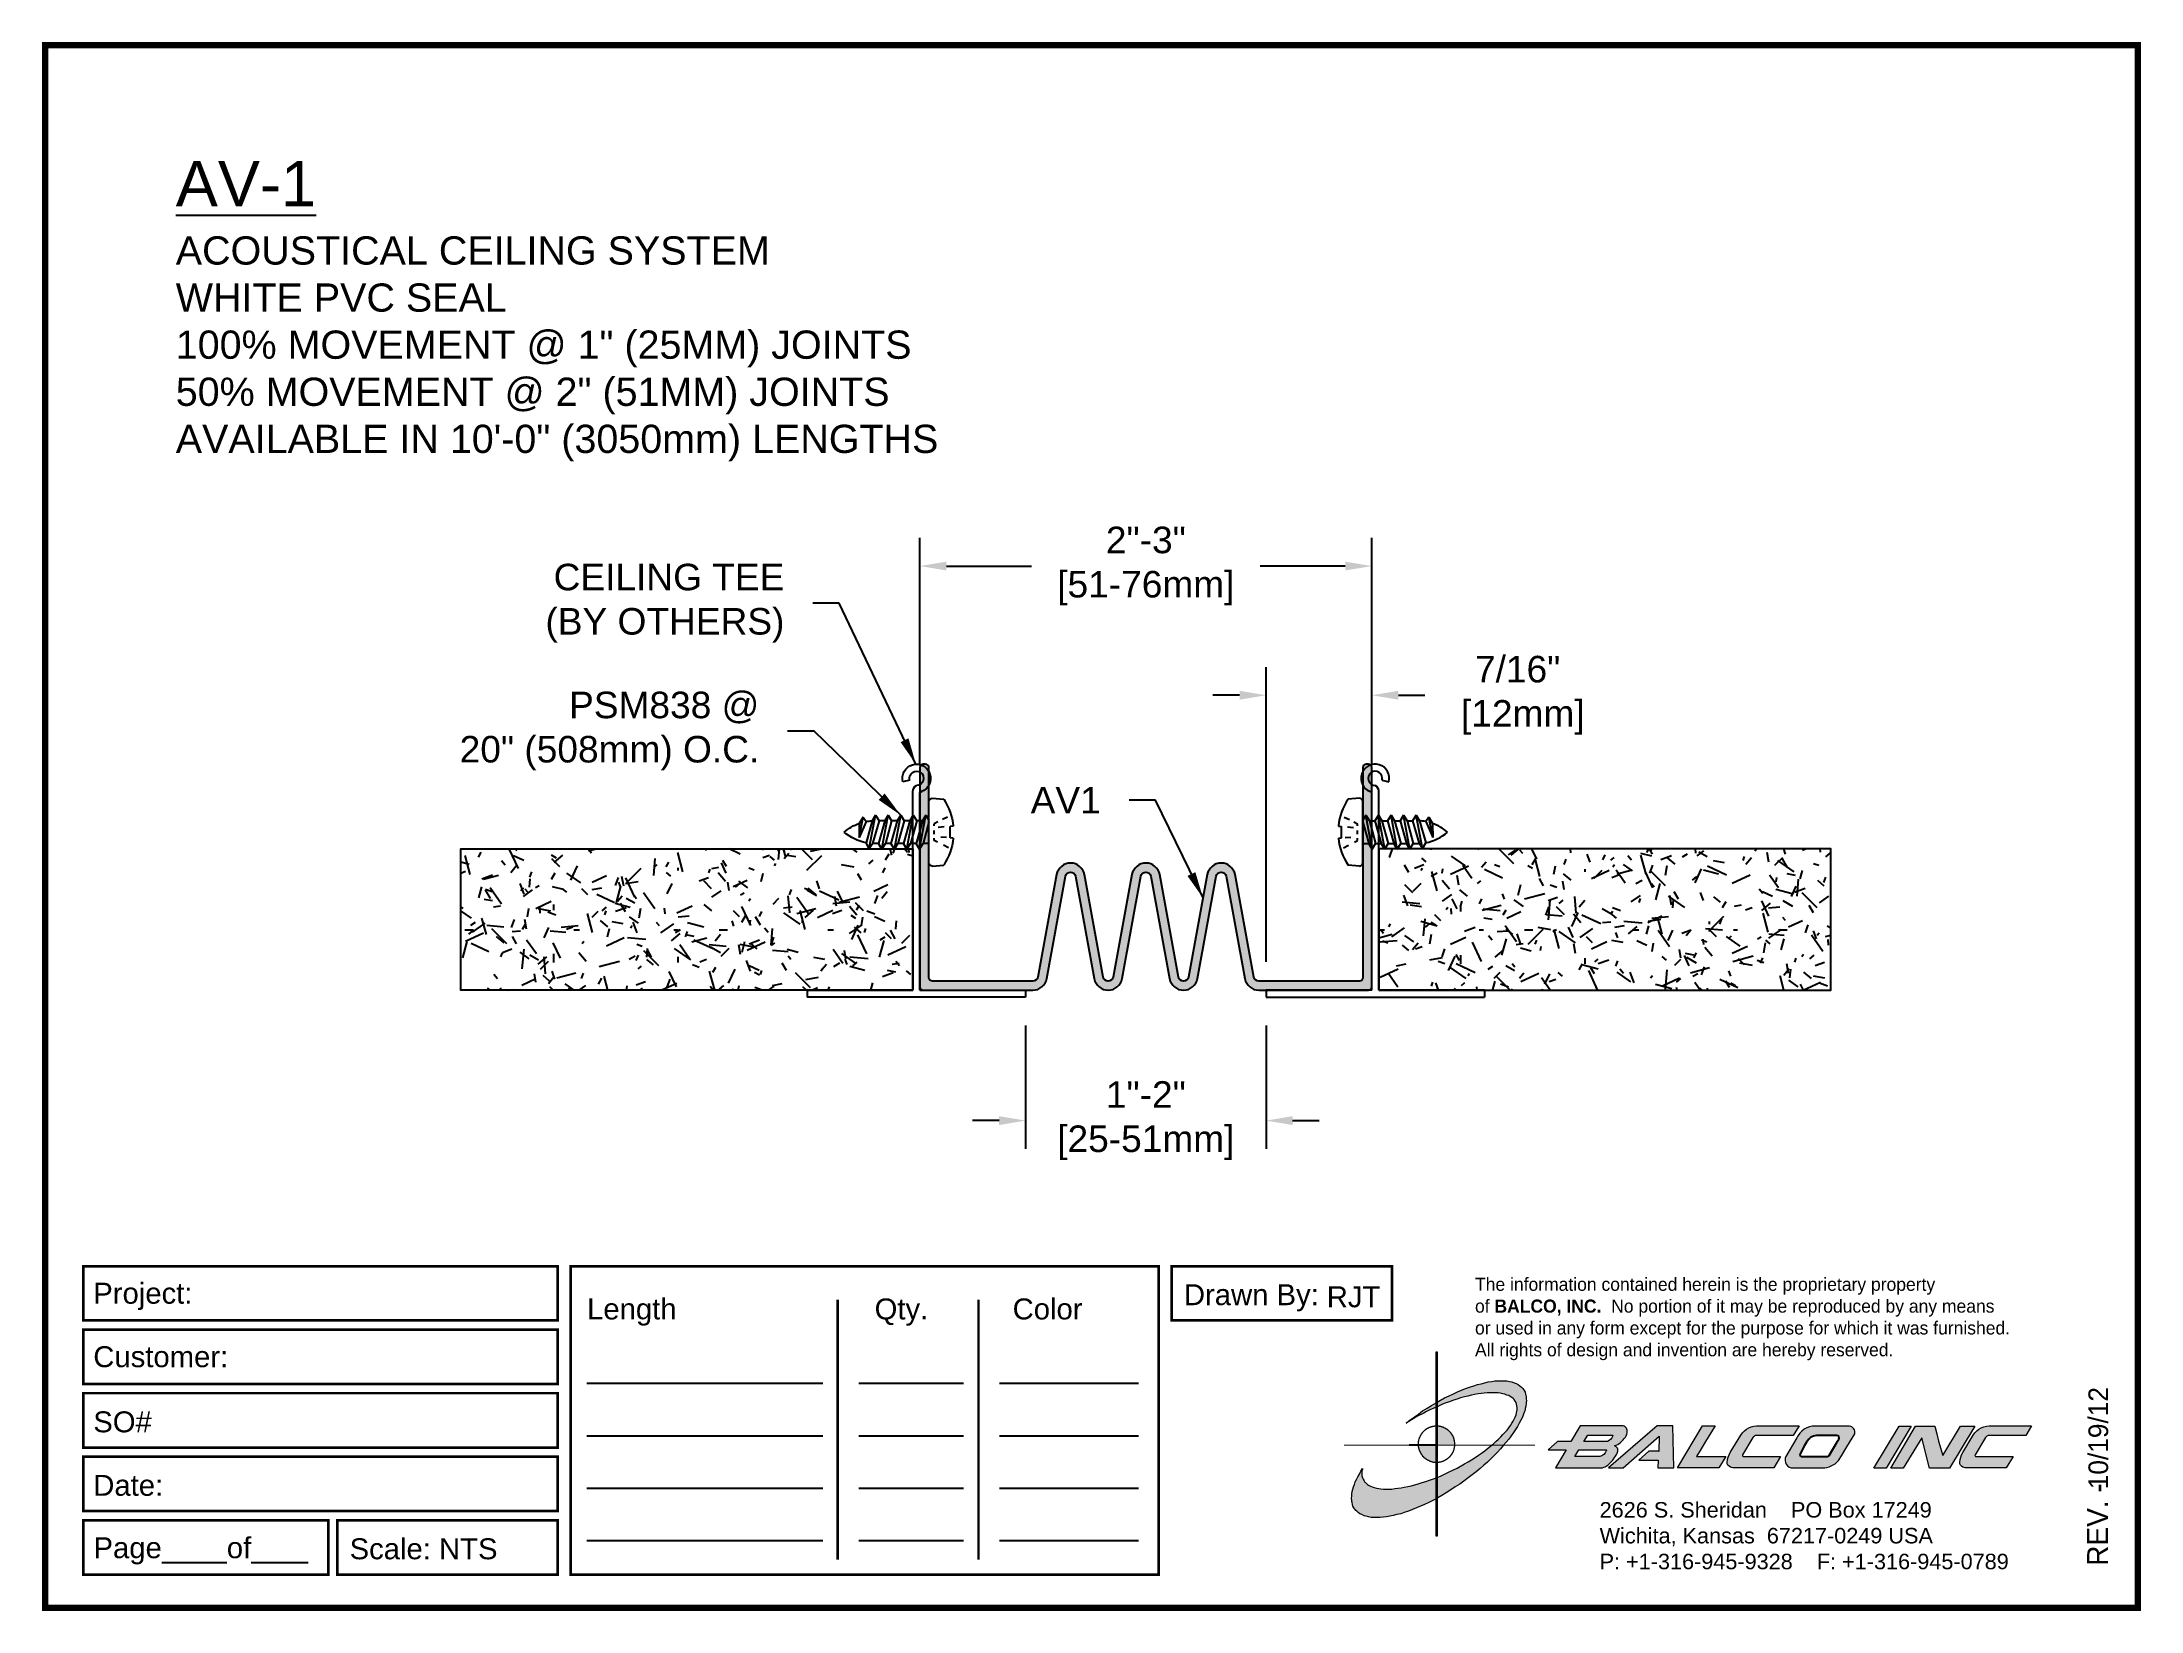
# Paper-space layout 'Layout1' of a CAD drawing. Header units: inches. Extents: x 0 to 10, y 0 to 7.5.
# The model-space entities are those that its viewports show. They can reach past a viewport. Long polylines and large blocks are cut down to what shows.
import ezdxf

# ---------------------------------------------------------------- set-up
doc = ezdxf.new("R2010")
doc.units = ezdxf.units.IN
doc.header["$MEASUREMENT"] = 0
for name, color, linetype in [('Anchors', 4, 'Continuous'), ('Border', 7, 'Continuous'), ('Conditions', 1, 'Continuous'), ('Dimensions', 3, 'Continuous'), ('Fillers', 2, 'Continuous'), ('Metals', 7, 'Continuous'), ('Text', 2, 'Continuous')]:
    doc.layers.add(name, color=color, linetype=linetype)
doc.styles.add('ARIAL', font='arial.ttf')
doc.styles.add('Copyright', font='ERASDEMI.TTF')
doc.dimstyles.new('ARIAL', dxfattribs={"dimtxt": 0.1175, "dimasz": 0.1175, "dimexe": 0.125, "dimexo": 0.125, "dimgap": 0.125, "dimtad": 0, "dimtih": 1, "dimtoh": 1, "dimdec": 4, "dimzin": 0, "dimdsep": 46, "dimlunit": 4, "dimtxsty": 'ARIAL', "dimcen": 0.09, "dimadec": 0, "dimazin": 0, "dimtfac": 1, "dimtdec": 4, "dimtofl": 0, "dimtmove": 0, "dimatfit": 3, "dimfxl": 0, "dimfrac": 2, "dimtolj": 1, "dimtzin": 0, "dimarcsym": 0})

psp = doc.layouts.get("Layout1")

# ---------------------------------------------------------------- texts
at = {"insert": (6.828, 1.576), "char_height": 0.0625, "width": 50.295, "attachment_point": 1, "style": 'Copyright'}
psp.add_mtext('The information contained herein is the proprietary property\\Pof {\\fEras Bold ITC|b0|i0|c0|p34;BALCO, INC.}  No portion of it may be reproduced by any means\\Por used in any form except for the purpose for which it was furnished.\\PAll rights of design and invention are hereby reserved.', dxfattribs=at)
at = {"layer": 'Border', "insert": (7.423, 0.505), "char_height": 0.074, "width": 2.3438, "attachment_point": 1, "style": 'ARIAL'}
psp.add_mtext('2626 S. Sheridan    PO Box 17249\\PWichita, Kansas  67217-0249 USA \\PP: +1-316-945-9328    F: +1-316-945-0789', dxfattribs=at)

msp = doc.modelspace()

# ---------------------------------------------------------------- texts
at = {"layer": 'Text', "insert": (2.56409, 8.45256), "char_height": 0.2, "width": 3.9375, "attachment_point": 1, "style": 'ARIAL'}
msp.add_mtext('{\\LAV-1\\P\\H0.625x;\\lACOUSTICAL CEILING SYSTEM\\PWHITE PVC SEAL\\P100% MOVEMENT @ 1" (25MM) JOINTS\\P50% MOVEMENT @ 2" (51MM) JOINTS\\PAVAILABLE IN 10\'-0" (3050mm) LENGTHS}', dxfattribs=at)
at = {"layer": 'Text', "char_height": 0.1175, "attachment_point": 6, "style": 'ARIAL'}
for s, insert in [(' CEILING TEE\\P(BY OTHERS)', (5.25798, 6.49607)), ('PSM838 @\\P20" (508mm) O.C.', (5.14666, 5.9301)), ('AV1', (6.65803, 5.62431))]:
    msp.add_mtext(s, dxfattribs=dict(at, insert=insert))

# ---------------------------------------------------------------- blocks, each defined once
blk = doc.blocks.new('ACADlogo')
h = blk.add_hatch(color=256)
h.paths.add_polyline_path([(-3.346, 1.223), (-3.351, 1.223), (-3.351, 0.979), (-3.346, 0.982)])
h.paths.add_polyline_path([(-3.346, 0.961), (-3.351, 0.959), (-3.351, 0.868), (-3.346, 0.868)])
h.paths.add_polyline_path([(-3.346, 0.777), (-3.351, 0.777), (-3.351, 0.699), (-3.351, 0.695), (-3.35, 0.695), (-3.346, 0.695)])
h.paths.add_polyline_path([(-3.346, 0.864), (-3.346, 0.868), (-3.35, 0.868), (-3.351, 0.868), (-3.351, 0.777), (-3.346, 0.777), (-3.346, 0.778), (-3.348, 0.778)])
h.paths.add_polyline_path([(-3.346, 0.524), (-3.351, 0.521), (-3.351, 0.342), (-3.346, 0.342)])
h.paths.add_polyline_path([(-3.346, 0.695), (-3.351, 0.695), (-3.351, 0.621), (-3.346, 0.623)])
h.paths.add_polyline_path([(-3.346, 0.623), (-3.351, 0.621), (-3.351, 0.521), (-3.346, 0.524)])
h.paths.add_polyline_path([(-3.346, 0.982), (-3.351, 0.979), (-3.351, 0.959), (-3.346, 0.961)])
h = blk.add_hatch(color=175)
h.paths.add_polyline_path([(-3.518, 0.573), (-3.534, 0.571), (-3.548, 0.569), (-3.562, 0.567), (-3.576, 0.567), (-3.589, 0.566), (-3.602, 0.567), (-3.614, 0.568), (-3.625, 0.569), (-3.636, 0.572), (-3.646, 0.574), (-3.656, 0.577), (-3.664, 0.581), (-3.673, 0.585), (-3.679, 0.589), (-3.685, 0.595), (-3.688, 0.598), (-3.691, 0.6), (-3.695, 0.607), (-3.699, 0.614), (-3.703, 0.621), (-3.704, 0.626), (-3.705, 0.631), (-3.706, 0.637), (-3.706, 0.642), (-3.705, 0.648), (-3.705, 0.653), (-3.703, 0.659), (-3.702, 0.665), (-3.71, 0.652), (-3.717, 0.639), (-3.725, 0.626), (-3.731, 0.613), (-3.737, 0.601), (-3.741, 0.589), (-3.746, 0.577), (-3.749, 0.566), (-3.751, 0.555), (-3.753, 0.544), (-3.754, 0.538), (-3.754, 0.533), (-3.755, 0.523), (-3.754, 0.513), (-3.753, 0.508), (-3.752, 0.503), (-3.75, 0.494), (-3.748, 0.486), (-3.743, 0.477), (-3.74, 0.473), (-3.738, 0.469), (-3.734, 0.465), (-3.73, 0.461), (-3.723, 0.455), (-3.715, 0.449), (-3.706, 0.445), (-3.695, 0.44), (-3.685, 0.437), (-3.674, 0.434), (-3.661, 0.432), (-3.648, 0.431), (-3.634, 0.431), (-3.62, 0.431), (-3.604, 0.433), (-3.588, 0.435), (-3.572, 0.438), (-3.556, 0.441), (-3.538, 0.445), (-3.52, 0.449), (-3.503, 0.456), (-3.483, 0.461), (-3.464, 0.469), (-3.445, 0.477), (-3.426, 0.485), (-3.406, 0.494), (-3.385, 0.503), (-3.364, 0.514), (-3.351, 0.521), (-3.351, 0.621), (-3.364, 0.616), (-3.382, 0.609), (-3.4, 0.603), (-3.418, 0.598), (-3.436, 0.592), (-3.453, 0.587), (-3.47, 0.583), (-3.486, 0.579), (-3.503, 0.576)])
h.paths.add_polyline_path([(-3.215, 0.687), (-3.251, 0.667), (-3.289, 0.649), (-3.327, 0.631), (-3.345, 0.623), (-3.346, 0.623), (-3.346, 0.524), (-3.343, 0.525), (-3.323, 0.537), (-3.302, 0.549), (-3.28, 0.563), (-3.259, 0.577), (-3.238, 0.59), (-3.218, 0.605), (-3.198, 0.62), (-3.179, 0.635), (-3.16, 0.65), (-3.141, 0.665), (-3.123, 0.681), (-3.106, 0.696), (-3.089, 0.712), (-3.074, 0.727), (-3.058, 0.743), (-3.043, 0.759), (-3.03, 0.775), (-3.028, 0.777), (-3.085, 0.777), (-3.091, 0.772), (-3.105, 0.761), (-3.118, 0.75), (-3.134, 0.739), (-3.149, 0.729), (-3.165, 0.718), (-3.182, 0.707), (-3.198, 0.697)])
h.paths.add_polyline_path([(-2.921, 1.009), (-2.922, 1.015), (-2.924, 1.02), (-2.926, 1.029), (-2.931, 1.038), (-2.934, 1.043), (-2.936, 1.047), (-2.94, 1.05), (-2.943, 1.054), (-2.951, 1.06), (-2.959, 1.066), (-2.968, 1.071), (-2.978, 1.075), (-2.989, 1.079), (-3, 1.081), (-3.013, 1.083), (-3.026, 1.084), (-3.04, 1.084), (-3.054, 1.084), (-3.07, 1.083), (-3.085, 1.081), (-3.102, 1.079), (-3.118, 1.075), (-3.136, 1.07), (-3.153, 1.066), (-3.171, 1.06), (-3.191, 1.054), (-3.21, 1.047), (-3.229, 1.039), (-3.248, 1.031), (-3.268, 1.022), (-3.289, 1.012), (-3.31, 1.002), (-3.33, 0.991), (-3.346, 0.982), (-3.346, 0.961), (-3.342, 0.962), (-3.323, 0.971), (-3.305, 0.978), (-3.287, 0.984), (-3.268, 0.991), (-3.251, 0.996), (-3.234, 1.002), (-3.216, 1.007), (-3.199, 1.011), (-3.182, 1.015), (-3.167, 1.018), (-3.15, 1.021), (-3.136, 1.023), (-3.121, 1.025), (-3.107, 1.026), (-3.093, 1.026), (-3.079, 1.027), (-3.067, 1.026), (-3.054, 1.026), (-3.043, 1.025), (-3.032, 1.022), (-3.022, 1.02), (-3.013, 1.016), (-3.004, 1.013), (-2.997, 1.009), (-2.989, 1.005), (-2.983, 0.999), (-2.98, 0.996), (-2.978, 0.994), (-2.973, 0.987), (-2.969, 0.981), (-2.967, 0.973), (-2.965, 0.965), (-2.964, 0.957), (-2.964, 0.949), (-2.964, 0.944), (-2.965, 0.94), (-2.967, 0.93), (-2.969, 0.921), (-2.973, 0.911), (-2.978, 0.901), (-2.983, 0.891), (-2.989, 0.881), (-2.996, 0.871), (-3.004, 0.86), (-3.012, 0.849), (-3.021, 0.838), (-3.032, 0.827), (-3.042, 0.816), (-3.053, 0.805), (-3.065, 0.794), (-3.077, 0.783), (-3.085, 0.777), (-3.028, 0.777), (-3.016, 0.791), (-3.004, 0.806), (-2.992, 0.822), (-2.981, 0.837), (-2.971, 0.852), (-2.962, 0.866), (-2.954, 0.882), (-2.946, 0.896), (-2.939, 0.91), (-2.934, 0.924), (-2.929, 0.938), (-2.926, 0.944), (-2.925, 0.951), (-2.922, 0.963), (-2.92, 0.975), (-2.92, 0.982), (-2.919, 0.987), (-2.92, 0.999), (-2.92, 1.005)])
h.paths.add_polyline_path([(-3.372, 0.966), (-3.393, 0.953), (-3.415, 0.94), (-3.435, 0.925), (-3.455, 0.911), (-3.475, 0.897), (-3.494, 0.882), (-3.468, 0.898), (-3.439, 0.915), (-3.41, 0.93), (-3.396, 0.938), (-3.38, 0.945), (-3.351, 0.959), (-3.351, 0.979)])
h = blk.add_hatch(color=256)
h.paths.add_polyline_path([(-3.268, 0.814), (-3.27, 0.819), (-3.273, 0.824), (-3.276, 0.828), (-3.279, 0.833), (-3.282, 0.837), (-3.286, 0.841), (-3.29, 0.845), (-3.294, 0.849), (-3.298, 0.852), (-3.303, 0.855), (-3.308, 0.858), (-3.313, 0.86), (-3.318, 0.863), (-3.323, 0.864), (-3.328, 0.866), (-3.334, 0.867), (-3.339, 0.868), (-3.345, 0.868), (-3.346, 0.868), (-3.346, 0.777), (-3.335, 0.777), (-3.262, 0.777), (-3.262, 0.781), (-3.262, 0.787), (-3.263, 0.792), (-3.264, 0.798), (-3.265, 0.803), (-3.266, 0.808)])
h.paths.add_polyline_path([(-3.351, 0.777), (-3.436, 0.777), (-3.435, 0.773), (-3.435, 0.768), (-3.434, 0.762), (-3.432, 0.757), (-3.431, 0.752), (-3.428, 0.747), (-3.426, 0.742), (-3.423, 0.737), (-3.42, 0.732), (-3.417, 0.728), (-3.414, 0.723), (-3.41, 0.719), (-3.406, 0.716), (-3.401, 0.712), (-3.397, 0.709), (-3.392, 0.706), (-3.387, 0.704), (-3.382, 0.701), (-3.377, 0.699), (-3.372, 0.698), (-3.367, 0.696), (-3.361, 0.695), (-3.356, 0.695), (-3.351, 0.695)])
h.paths.add_polyline_path([(-3.346, 0.868), (-3.35, 0.868), (-3.351, 0.868), (-3.351, 0.777), (-3.346, 0.777)])
h = blk.add_hatch(color=256)
h.paths.add_polyline_path([(-2.438, 0.844, 0.412988), (-2.461, 0.869), (-2.663, 0.869), (-2.707, 0.794), (-2.771, 0.794), (-2.815, 0.755), (-2.73, 0.755), (-2.781, 0.668), (-2.563, 0.668, 0.107996), (-2.538, 0.677, 0.108939), (-2.494, 0.724, 0.080345), (-2.483, 0.745, 0.419497), (-2.499, 0.773, 0.149928), (-2.447, 0.815, 0.134283)])
h.paths.add_polyline_path([(-2.507, 0.821, -0.209012), (-2.532, 0.794), (-2.538, 0.794), (-2.646, 0.794), (-2.627, 0.825), (-2.51, 0.825, -0.56619)], flags=16)
h.paths.add_polyline_path([(-2.538, 0.75, -0.241309), (-2.569, 0.722), (-2.688, 0.722), (-2.669, 0.755), (-2.541, 0.755, -0.56619)], flags=16)
for points in [[(-2.285, 0.819), (-2.287, 0.748), (-2.335, 0.748), (-2.383, 0.705), (-2.29, 0.705), (-2.292, 0.668), (-2.215, 0.668), (-2.221, 0.869), (-2.295, 0.869), (-2.527, 0.668), (-2.458, 0.668)], [(-2.018, 0.869), (-2.079, 0.869), (-2.198, 0.668), (-2, 0.668), (-1.968, 0.722), (-2.107, 0.722), (-2.085, 0.759), (-2.064, 0.794)], [(-1.617, 0.869), (-1.807, 0.869, 0.270182), (-1.896, 0.825), (-1.946, 0.742, 0.109019), (-1.961, 0.695, 0.340665), (-1.945, 0.672, 0.129907), (-1.923, 0.668), (-1.738, 0.668), (-1.706, 0.722), (-1.878, 0.722), (-1.882, 0.722, -0.601242), (-1.887, 0.731), (-1.838, 0.813, -0.253048), (-1.821, 0.823), (-1.645, 0.823)], [(-1.083, 0.867), (-1.14, 0.867), (-1.261, 0.667), (-1.26, 0.667), (-1.202, 0.667)], [(-0.96, 0.83), (-0.969, 0.867), (-1.061, 0.867), (-1.179, 0.667), (-1.12, 0.667), (-1.031, 0.812), (-0.995, 0.667), (-0.9, 0.667), (-0.778, 0.867), (-0.846, 0.867), (-0.931, 0.727), (-0.951, 0.795)], [(-0.507, 0.869), (-0.697, 0.869, 0.270182), (-0.786, 0.825), (-0.836, 0.742, 0.109019), (-0.85, 0.695, 0.340665), (-0.835, 0.672, 0.129907), (-0.812, 0.668), (-0.628, 0.668), (-0.595, 0.722), (-0.768, 0.722), (-0.772, 0.722, -0.601242), (-0.777, 0.731), (-0.728, 0.813, -0.253048), (-0.71, 0.823), (-0.534, 0.823)], [(-3.346, 0.623), (-3.351, 0.621), (-3.351, 0.521), (-3.346, 0.524)]]:
    blk.add_hatch(color=256).paths.add_polyline_path(points)
h = blk.add_hatch(color=256)
h.paths.add_polyline_path([(-1.377, 0.868), (-1.383, 0.868), (-1.383, 0.868), (-1.44, 0.868), (-1.492, 0.868), (-1.541, 0.868, 0.297712), (-1.628, 0.811), (-1.68, 0.723, 0.585116), (-1.646, 0.668), (-1.506, 0.668, 0.210586), (-1.429, 0.703), (-1.415, 0.726), (-1.389, 0.769), (-1.352, 0.831, 0.4352)])
h.paths.add_polyline_path([(-1.437, 0.823, -0.603783), (-1.428, 0.805), (-1.431, 0.801), (-1.434, 0.796), (-1.438, 0.789), (-1.474, 0.728, -0.229001), (-1.489, 0.722), (-1.494, 0.722), (-1.501, 0.722), (-1.597, 0.722), (-1.604, 0.722, -0.492401), (-1.613, 0.734), (-1.601, 0.757), (-1.591, 0.775), (-1.582, 0.791, -0.238368), (-1.535, 0.823)], flags=16)
for q in [(-3.48, 0.777), (-3.351, 0.642)]:
    blk.add_line((-3.351, 0.777), q)
at = {"color": 7, "lineweight": 0}
for points in [[(-3.351, 1.223), (-3.346, 1.223), (-3.346, 0.342), (-3.351, 0.342), (-3.351, 1.223)], [(-2.292, 0.668), (-2.215, 0.668), (-2.221, 0.869), (-2.295, 0.869), (-2.527, 0.668), (-2.458, 0.668), (-2.285, 0.819), (-2.287, 0.748), (-2.286, 0.748), (-2.335, 0.748), (-2.383, 0.705), (-2.29, 0.705), (-2.292, 0.668), (-2.292, 0.668)], [(-2.198, 0.668), (-2.079, 0.869), (-2.018, 0.869), (-2.064, 0.794), (-2.085, 0.759), (-2.107, 0.722), (-1.968, 0.722), (-2, 0.668), (-2.198, 0.668), (-2.198, 0.668)], [(-1.383, 0.868), (-1.383, 0.868)], [(-1.261, 0.667), (-1.14, 0.867), (-1.083, 0.867), (-1.202, 0.667), (-1.26, 0.667), (-1.261, 0.667), (-1.261, 0.667)], [(-0.9, 0.667), (-0.995, 0.667), (-1.031, 0.812), (-1.12, 0.667), (-1.179, 0.667), (-1.061, 0.867), (-0.969, 0.867), (-0.96, 0.83), (-0.951, 0.795), (-0.931, 0.727), (-0.846, 0.867), (-0.778, 0.867), (-0.9, 0.667), (-0.9, 0.667)]]:
    blk.add_lwpolyline(points, dxfattribs=at)
at = {"color": 175, "lineweight": 0}
blk.add_lwpolyline([(-2.926, 1.029), (-2.924, 1.02), (-2.922, 1.015), (-2.921, 1.009), (-2.92, 1.005), (-2.92, 0.999), (-2.919, 0.987), (-2.92, 0.982), (-2.92, 0.975), (-2.922, 0.963), (-2.925, 0.951), (-2.926, 0.944), (-2.929, 0.938), (-2.934, 0.924), (-2.939, 0.91), (-2.946, 0.896), (-2.954, 0.882), (-2.962, 0.866), (-2.971, 0.852), (-2.981, 0.837), (-2.992, 0.822), (-3.004, 0.806), (-3.016, 0.791), (-3.03, 0.775), (-3.043, 0.759), (-3.058, 0.743), (-3.074, 0.727), (-3.089, 0.712), (-3.106, 0.696), (-3.123, 0.681), (-3.141, 0.665), (-3.16, 0.65), (-3.179, 0.635), (-3.198, 0.62), (-3.218, 0.605), (-3.238, 0.59), (-3.259, 0.577), (-3.28, 0.563), (-3.302, 0.549), (-3.323, 0.537), (-3.343, 0.525), (-3.364, 0.514), (-3.385, 0.503), (-3.406, 0.494), (-3.426, 0.485), (-3.445, 0.477), (-3.464, 0.469), (-3.483, 0.461), (-3.503, 0.456), (-3.52, 0.449), (-3.538, 0.445), (-3.556, 0.441), (-3.572, 0.438), (-3.588, 0.435), (-3.604, 0.433), (-3.62, 0.431), (-3.634, 0.431), (-3.648, 0.431), (-3.661, 0.432), (-3.674, 0.434), (-3.685, 0.437), (-3.695, 0.44), (-3.706, 0.445), (-3.715, 0.449), (-3.723, 0.455), (-3.73, 0.461), (-3.734, 0.465), (-3.738, 0.469), (-3.74, 0.473), (-3.743, 0.477), (-3.748, 0.486), (-3.75, 0.494), (-3.752, 0.503), (-3.753, 0.508), (-3.754, 0.513), (-3.755, 0.523), (-3.754, 0.533), (-3.754, 0.538), (-3.753, 0.544), (-3.751, 0.555), (-3.749, 0.566), (-3.746, 0.577), (-3.741, 0.589), (-3.737, 0.601), (-3.731, 0.613), (-3.725, 0.626), (-3.717, 0.639), (-3.71, 0.652), (-3.702, 0.665), (-3.703, 0.659), (-3.705, 0.653), (-3.705, 0.648), (-3.706, 0.642), (-3.706, 0.637), (-3.705, 0.631), (-3.704, 0.626), (-3.703, 0.621), (-3.699, 0.614), (-3.695, 0.607), (-3.691, 0.6), (-3.688, 0.598), (-3.685, 0.595), (-3.679, 0.589), (-3.673, 0.585), (-3.664, 0.581), (-3.656, 0.577), (-3.646, 0.574), (-3.636, 0.572), (-3.625, 0.569), (-3.614, 0.568), (-3.602, 0.567), (-3.589, 0.566), (-3.576, 0.567), (-3.562, 0.567), (-3.548, 0.569), (-3.534, 0.571), (-3.518, 0.573), (-3.503, 0.576), (-3.486, 0.579), (-3.47, 0.583), (-3.453, 0.587), (-3.436, 0.592), (-3.418, 0.598), (-3.4, 0.603), (-3.382, 0.609), (-3.364, 0.616), (-3.345, 0.623), (-3.327, 0.631), (-3.289, 0.649), (-3.251, 0.667), (-3.215, 0.687), (-3.198, 0.697), (-3.182, 0.707), (-3.165, 0.718), (-3.149, 0.729), (-3.134, 0.739), (-3.118, 0.75), (-3.105, 0.761), (-3.091, 0.772), (-3.077, 0.783), (-3.065, 0.794), (-3.053, 0.805), (-3.042, 0.816), (-3.032, 0.827), (-3.021, 0.838), (-3.012, 0.849), (-3.004, 0.86), (-2.996, 0.871), (-2.989, 0.881), (-2.983, 0.891), (-2.978, 0.901), (-2.973, 0.911), (-2.969, 0.921), (-2.967, 0.93), (-2.965, 0.94), (-2.964, 0.944), (-2.964, 0.949), (-2.964, 0.957), (-2.965, 0.965), (-2.967, 0.973), (-2.969, 0.981), (-2.973, 0.987), (-2.978, 0.994), (-2.98, 0.996), (-2.983, 0.999), (-2.989, 1.005), (-2.997, 1.009), (-3.004, 1.013), (-3.013, 1.016), (-3.022, 1.02), (-3.032, 1.022), (-3.043, 1.025), (-3.054, 1.026), (-3.067, 1.026), (-3.079, 1.027), (-3.093, 1.026), (-3.107, 1.026), (-3.121, 1.025), (-3.136, 1.023), (-3.15, 1.021), (-3.167, 1.018), (-3.182, 1.015), (-3.199, 1.011), (-3.216, 1.007), (-3.234, 1.002), (-3.251, 0.996), (-3.268, 0.991), (-3.287, 0.984), (-3.305, 0.978), (-3.323, 0.971), (-3.342, 0.962), (-3.38, 0.945), (-3.396, 0.938), (-3.41, 0.93), (-3.439, 0.915), (-3.468, 0.898), (-3.494, 0.882), (-3.475, 0.897), (-3.455, 0.911), (-3.435, 0.925), (-3.415, 0.94), (-3.393, 0.953), (-3.372, 0.966), (-3.351, 0.979), (-3.33, 0.991), (-3.31, 1.002), (-3.289, 1.012), (-3.268, 1.022), (-3.248, 1.031), (-3.229, 1.039), (-3.21, 1.047), (-3.191, 1.054), (-3.171, 1.06), (-3.153, 1.066), (-3.136, 1.07), (-3.118, 1.075), (-3.102, 1.079), (-3.085, 1.081), (-3.07, 1.083), (-3.054, 1.084), (-3.04, 1.084), (-3.026, 1.084), (-3.013, 1.083), (-3, 1.081), (-2.989, 1.079), (-2.978, 1.075), (-2.968, 1.071), (-2.959, 1.066), (-2.951, 1.06), (-2.943, 1.054), (-2.94, 1.05), (-2.936, 1.047), (-2.934, 1.043), (-2.931, 1.038), (-2.926, 1.029), (-2.926, 1.029)], dxfattribs=at)
at = {"color": 7, "lineweight": 0, "const_width": 0.0064}
blk.add_lwpolyline([(-3.262, 0.781), (-3.262, 0.787), (-3.263, 0.792), (-3.264, 0.798), (-3.265, 0.803), (-3.266, 0.808), (-3.268, 0.814), (-3.27, 0.819), (-3.273, 0.824), (-3.276, 0.828), (-3.279, 0.833), (-3.282, 0.837), (-3.286, 0.841), (-3.29, 0.845), (-3.294, 0.849), (-3.298, 0.852), (-3.303, 0.855), (-3.308, 0.858), (-3.313, 0.86), (-3.318, 0.863), (-3.323, 0.864), (-3.328, 0.866), (-3.334, 0.867), (-3.339, 0.868), (-3.345, 0.868), (-3.35, 0.868), (-3.356, 0.868), (-3.361, 0.867), (-3.367, 0.866), (-3.372, 0.865), (-3.377, 0.863), (-3.382, 0.862), (-3.387, 0.859), (-3.392, 0.857), (-3.397, 0.854), (-3.401, 0.851), (-3.406, 0.847), (-3.41, 0.843), (-3.414, 0.839), (-3.417, 0.835), (-3.42, 0.831), (-3.423, 0.826), (-3.426, 0.821), (-3.428, 0.816), (-3.431, 0.811), (-3.432, 0.806), (-3.434, 0.801), (-3.435, 0.795), (-3.435, 0.79), (-3.436, 0.784), (-3.436, 0.779), (-3.435, 0.773), (-3.435, 0.768), (-3.434, 0.762), (-3.432, 0.757), (-3.431, 0.752), (-3.428, 0.747), (-3.426, 0.742), (-3.423, 0.737), (-3.42, 0.732), (-3.417, 0.728), (-3.414, 0.723), (-3.41, 0.719), (-3.406, 0.716), (-3.401, 0.712), (-3.397, 0.709), (-3.392, 0.706), (-3.387, 0.704), (-3.382, 0.701), (-3.377, 0.699), (-3.372, 0.698), (-3.367, 0.696), (-3.361, 0.695), (-3.356, 0.695), (-3.35, 0.695), (-3.345, 0.695), (-3.339, 0.695), (-3.334, 0.696), (-3.328, 0.697), (-3.323, 0.698), (-3.318, 0.7), (-3.313, 0.702), (-3.308, 0.705), (-3.303, 0.708), (-3.298, 0.711), (-3.294, 0.714), (-3.29, 0.718), (-3.286, 0.721), (-3.282, 0.726), (-3.279, 0.73), (-3.276, 0.734), (-3.273, 0.739), (-3.27, 0.744), (-3.268, 0.749), (-3.266, 0.754), (-3.265, 0.76), (-3.264, 0.765), (-3.263, 0.77), (-3.262, 0.776), (-3.262, 0.781)], dxfattribs=at)
at = {"color": 7, "lineweight": 0}
for points in [[(-2.447, 0.815, 0.130368), (-2.438, 0.843, 0.448367), (-2.463, 0.869), (-2.663, 0.869), (-2.707, 0.794), (-2.771, 0.794), (-2.815, 0.755), (-2.73, 0.755), (-2.781, 0.668), (-2.563, 0.668, 0.107996), (-2.538, 0.677, 0.108939), (-2.494, 0.724, 0.077395), (-2.484, 0.744, 0.430878), (-2.499, 0.773, 0.149928)], [(-2.507, 0.821, -0.209012), (-2.532, 0.794), (-2.538, 0.794), (-2.646, 0.794), (-2.627, 0.825), (-2.512, 0.825), (-2.509, 0.825, -0.531288)], [(-1.838, 0.813), (-1.887, 0.731, 0.587385), (-1.882, 0.722), (-1.878, 0.722), (-1.706, 0.722), (-1.738, 0.668), (-1.923, 0.668, -0.129907), (-1.945, 0.672, -0.349839), (-1.961, 0.696, -0.107341), (-1.946, 0.742), (-1.896, 0.825, -0.270182), (-1.807, 0.869), (-1.617, 0.869), (-1.645, 0.823), (-1.821, 0.823, 0.252436)], [(-1.68, 0.723, 0.585116), (-1.646, 0.668), (-1.506, 0.668, 0.210586), (-1.429, 0.703), (-1.415, 0.726), (-1.389, 0.769), (-1.352, 0.831, 0.4352), (-1.377, 0.868), (-1.383, 0.868), (-1.383, 0.868), (-1.44, 0.868), (-1.492, 0.868), (-1.541, 0.868, 0.297712), (-1.628, 0.811)], [(-0.728, 0.813), (-0.777, 0.731, 0.587385), (-0.772, 0.722), (-0.768, 0.722), (-0.595, 0.722), (-0.628, 0.668), (-0.812, 0.668, -0.129907), (-0.835, 0.672, -0.349839), (-0.85, 0.696, -0.107341), (-0.836, 0.742), (-0.786, 0.825, -0.270182), (-0.697, 0.869), (-0.507, 0.869), (-0.534, 0.823), (-0.71, 0.823, 0.252436)], [(-2.569, 0.722), (-2.688, 0.722), (-2.669, 0.755), (-2.543, 0.755), (-2.54, 0.755, -0.531288), (-2.538, 0.75, -0.241309)]]:
    blk.add_lwpolyline(points, format="xyb", close=True, dxfattribs=at)
blk.add_lwpolyline([(-1.437, 0.823), (-1.535, 0.823, 0.238368), (-1.582, 0.791), (-1.591, 0.775), (-1.601, 0.757), (-1.613, 0.734, 0.490298), (-1.604, 0.722), (-1.597, 0.722), (-1.501, 0.722), (-1.494, 0.722), (-1.489, 0.722, 0.229001), (-1.474, 0.728), (-1.438, 0.789), (-1.434, 0.796), (-1.431, 0.801), (-1.428, 0.805, 0.603783)], format="xyb", close=True)
blk.add_lwpolyline([(-2.879, 0.777, 0.00455, 0.00455, 0), (-3.791, 0.777, 0.00183, 0.00183, 0), (-3.791, 0.777, 0.00183, 0.00183, 0)], format="xyseb", dxfattribs=at)
blk = doc.blocks.new('Quantity Data')
at = {"layer": 'Border', "color": 253}
for p, q in [((2.755, 1.254), (3.881, 1.254)), ((4.054, 1.254), (4.553, 1.254)), ((4.725, 1.254), (5.389, 1.254)), ((2.755, 1.004), (3.881, 1.004)), ((4.054, 1.004), (4.553, 1.004)), ((4.725, 1.004), (5.389, 1.004)), ((2.755, 0.754), (3.881, 0.754)), ((4.054, 0.754), (4.553, 0.754)), ((4.725, 0.754), (5.389, 0.754)), ((2.755, 0.504), (3.881, 0.504)), ((4.054, 0.504), (4.553, 0.504)), ((4.725, 0.504), (5.389, 0.504))]:
    blk.add_line(p, q, dxfattribs=at)
at = {"layer": 'Border', "const_width": 0.0125}
blk.add_lwpolyline([(5.485, 0.341), (2.678, 0.341), (2.678, 1.813), (5.485, 1.813)], close=True, dxfattribs=at)
for points in [[(3.953, 1.653), (3.953, 0.412)], [(4.625, 1.653), (4.625, 0.412)]]:
    blk.add_lwpolyline(points, dxfattribs=at)
at = {"layer": 'Border', "style": 'ARIAL'}
for s, p in [('Length', (2.756, 1.559)), ('Qty.', (4.129, 1.559)), ('Color', (4.788, 1.559))]:
    blk.add_text(s, height=0.1, dxfattribs=at).set_placement(p)
blk = doc.blocks.new('Drawn By')
at = {"layer": 'Border', "const_width": 0.0125}
blk.add_lwpolyline([(5.38, 1.813), (6.432, 1.813), (6.432, 1.554), (5.38, 1.554)], close=True, dxfattribs=at)
at = {"layer": 'Border', "style": 'ARIAL'}
blk.add_text('Drawn By: ', height=0.1, dxfattribs=at).set_placement((5.438, 1.627))
blk.add_attdef('XXX', (6.12, 1.617), '', height=0.1, dxfattribs=at)
blk = doc.blocks.new('Project Info')
at = {"layer": 'Border', "const_width": 0.0125}
for points in [[(0.182, 1.813), (2.448, 1.813), (2.448, 1.554), (0.182, 1.554)], [(0.182, 1.51), (2.448, 1.51), (2.448, 1.251), (0.182, 1.251)], [(0.182, 1.207), (2.448, 1.207), (2.448, 0.947), (0.182, 0.947)], [(0.182, 0.904), (2.448, 0.904), (2.448, 0.644), (0.182, 0.644)], [(0.182, 0.6), (1.352, 0.6), (1.352, 0.341), (0.182, 0.341)], [(1.396, 0.6), (2.448, 0.6), (2.448, 0.341), (1.396, 0.341)]]:
    blk.add_lwpolyline(points, close=True, dxfattribs=at)
at = {"layer": 'Border', "style": 'ARIAL'}
for s, p in [('Project:', (0.23, 1.634)), ('Customer:', (0.23, 1.331)), ('SO#', (0.23, 1.02)), ('Date:', (0.23, 0.717)), ('Page%%u        %%uof%%u       ', (0.231, 0.419)), ('Scale: NTS', (1.454, 0.414))]:
    blk.add_text(s, height=0.1, dxfattribs=at).set_placement(p)
blk = doc.blocks.new('REV')
at = {"style": 'Copyright'}
blk.add_text('REV. -', height=0.1, rotation=90, dxfattribs=at).set_placement((-0.142, 0.201))
at = {"style": 'Copyright', "flags": 4}
blk.add_attdef('REVISIONDATE', (-0.142, 0.648), '', height=0.0938, rotation=90, dxfattribs=at)
blk = doc.blocks.new('acttbar')
blk.add_line((0.4836, 0.0312), (0.4836, 0))
at = {"layer": 'Metals'}
blk.add_line((-0.4836, 0.0312), (-0.4836, 0), dxfattribs=at)
for points in [[(0.0297, 0.9612), (0.0599, 0.9531)], [(-0.0156, 0.0312), (-0.0156, 0.9058)], [(0.0156, 0.0312), (0.0156, 0.9131)], [(-0.0156, 0.0312), (-0.4836, 0.0312)], [(-0.4836, 0), (0.4836, 0)], [(0.4836, 0.0312), (0.0156, 0.0312)]]:
    blk.add_lwpolyline(points, dxfattribs=at)
for centre, radius, start, end in [((-0.0006, 0.9688), 0.0625, 345.51858, 249.86714), ((-0.0006, 0.9688), 0.0313, 345.99379, 269.3303), ((-0.014, 0.9108), 0.0297, 355.55823, 64.1671), ((-0.0309, 0.8896), 0.0223, 46.71578, 71.33002)]:
    blk.add_arc(centre, radius, start, end, dxfattribs=at)
blk = doc.blocks.new('*D6')
at = {"layer": 'Defpoints', "color": 0}
for p in [(6.3256, 4.7522), (7.3896, 4.7522), (7.3896, 4.2064)]:
    blk.add_point(p, dxfattribs=at)
at = {"layer": 'Dimensions', "color": 0, "lineweight": -2}
for p, q in [((6.3256, 4.6272), (6.3256, 4.0814)), ((7.3896, 4.6272), (7.3896, 4.0814)), ((6.2081, 4.2064), (6.0906, 4.2064)), ((7.5071, 4.2064), (7.6246, 4.2064))]:
    blk.add_line(p, q, dxfattribs=at)
at = {"layer": 'Dimensions', "color": 0}
for points in [[(6.2081, 4.226), (6.2081, 4.1868), (6.3256, 4.2064)], [(7.5071, 4.226), (7.5071, 4.1868), (7.3896, 4.2064)]]:
    blk.add_solid(points, dxfattribs=at)
at = {"layer": 'Dimensions', "color": 0, "insert": (6.8576, 4.2064), "char_height": 0.1175, "attachment_point": 5, "style": 'ARIAL'}
blk.add_mtext('\\A1;1"-2"\\P[25-51mm]', dxfattribs=at)
blk = doc.blocks.new('*D8')
at = {"layer": 'Defpoints', "color": 0}
for p in [(7.8576, 6.0886), (7.8576, 5.7685), (7.3896, 4.7835)]:
    blk.add_point(p, dxfattribs=at)
at = {"layer": 'Dimensions', "color": 0, "lineweight": -2}
for p, q in [((7.3896, 4.9085), (7.3896, 6.2136)), ((7.8576, 5.8935), (7.8576, 6.2136)), ((7.2721, 6.0886), (7.1546, 6.0886)), ((7.9751, 6.0886), (8.0926, 6.0886))]:
    blk.add_line(p, q, dxfattribs=at)
at = {"layer": 'Dimensions', "color": 0}
for points in [[(7.2721, 6.1082), (7.2721, 6.069), (7.3896, 6.0886)], [(7.9751, 6.1082), (7.9751, 6.069), (7.8576, 6.0886)]]:
    blk.add_solid(points, dxfattribs=at)
at = {"layer": 'Dimensions', "color": 0, "insert": (8.5032, 6.0886), "char_height": 0.1175, "attachment_point": 5, "style": 'ARIAL'}
blk.add_mtext('\\A1;7/16"\\P [12mm]', dxfattribs=at)
blk = doc.blocks.new('AV1')
blk.add_hatch(color=256).paths.add_polyline_path([(0.7281, 0.5113, 0.833258), (0.6052, 0.5113), (0.5221, 0.0584, -0.362025), (0.5, 0.04), (0.055, 0.04, -0.414214), (0.04, 0.055), (0.04, 0.985, 0.414214), (0.025, 1), (0.015, 1, 0.414214), (0, 0.985), (0, 0.015, 0.414214), (0.015, 0), (0.5, 0, 0.362025), (0.5615, 0.0512), (0.6445, 0.5041, -0.833258), (0.6888, 0.5041), (0.7719, 0.0512, 0.833258), (0.8948, 0.0512), (0.9779, 0.5041, -0.833258), (1.0221, 0.5041), (1.1052, 0.0512, 0.833258), (1.2281, 0.0512), (1.3112, 0.5041, -0.833258), (1.3555, 0.5041), (1.4385, 0.0512, 0.362025), (1.5, 0), (1.985, 0, 0.414214), (2, 0.015), (2, 0.985, 0.414214), (1.985, 1), (1.975, 1, 0.414214), (1.96, 0.985), (1.96, 0.055, -0.414214), (1.945, 0.04), (1.5, 0.04, -0.362025), (1.4779, 0.0584), (1.3948, 0.5113, 0.833258), (1.2719, 0.5113), (1.1888, 0.0584, -0.833258), (1.1445, 0.0584), (1.0615, 0.5113, 0.833258), (0.9385, 0.5113), (0.8555, 0.0584, -0.833258), (0.8112, 0.0584)])
at = {"linetype": 'Continuous', "flags": 128}
blk.add_lwpolyline([(0.04, 0.985, 0.414214), (0.025, 1), (0.015, 1, 0.414214), (0, 0.985), (0, 0.015, 0.414214), (0.015, 0), (0.5, 0, 0.362025), (0.5615, 0.0512), (0.6445, 0.5041, -0.833258), (0.6888, 0.5041), (0.7719, 0.0512, 0.833258), (0.8948, 0.0512), (0.9779, 0.5041, -0.833258), (1.0221, 0.5041), (1.1052, 0.0512, 0.833258), (1.2281, 0.0512), (1.3112, 0.5041, -0.833258), (1.3555, 0.5041), (1.4385, 0.0512, 0.362025), (1.5, 0), (1.985, 0, 0.414214), (2, 0.015), (2, 0.985, 0.414214), (1.985, 1), (1.975, 1, 0.414214), (1.96, 0.985), (1.96, 0.055, -0.414214), (1.945, 0.04), (1.5, 0.04, -0.362025), (1.4779, 0.0584), (1.3948, 0.5113, 0.833258), (1.2719, 0.5113), (1.1888, 0.0584, -0.833258), (1.1445, 0.0584), (1.0615, 0.5113, 0.833258), (0.9385, 0.5113), (0.8555, 0.0584, -0.833258), (0.8112, 0.0584), (0.7281, 0.5113, 0.833258), (0.6052, 0.5113), (0.5221, 0.0584, -0.362025), (0.5, 0.04), (0.055, 0.04, -0.414214), (0.04, 0.055)], format="xyb", close=True, dxfattribs=at)
blk = doc.blocks.new('x')
for p, q in [((-0.027, 0.4825), (-0.0253, 0.4692)), ((-0.0253, 0.4692), (0.0253, 0.4692)), ((0.027, 0.4825), (0.0253, 0.4692)), ((-0.15, 0.3897), (-0.1456, 0.4403)), ((-0.1366, 0.375), (0.1366, 0.375)), ((-0.069, 0.4609), (-0.0576, 0.4387)), ((-0.05, 0.375), (-0.05, 0.3487)), ((0.0447, 0.375), (-0.05, 0.3487)), ((-0.0439, 0.4122), (-0.0369, 0.3987)), ((-0.0369, 0.3987), (-0.0266, 0.3987)), ((-0.024, 0.4533), (-0.0219, 0.4283)), ((-0.0091, 0.3987), (0.0075, 0.3987)), ((0.0231, 0.4426), (0.0209, 0.4158)), ((0.0276, 0.3987), (0.0369, 0.3987)), ((0.0453, 0.4149), (0.0369, 0.3987)), ((0.075, 0.3611), (0.0524, 0.375)), ((0.0668, 0.4566), (0.0554, 0.4344)), ((0.15, 0.3897), (0.1456, 0.4403)), ((-0.075, 0.3333), (0.075, 0.3611)), ((-0.075, 0.3333), (-0.05, 0.3487)), ((-0.075, 0.3333), (-0.05, 0.318)), ((-0.075, 0.2778), (0.075, 0.3056)), ((-0.075, 0.2778), (-0.05, 0.2931)), ((0.05, 0.3458), (-0.05, 0.318)), ((0.05, 0.3209), (-0.05, 0.2931)), ((-0.05, 0.318), (-0.05, 0.2931)), ((0.05, 0.2902), (-0.05, 0.2624)), ((0.075, 0.3611), (0.05, 0.3458)), ((0.05, 0.3458), (0.05, 0.3209)), ((0.075, 0.3056), (0.05, 0.3209)), ((0.075, 0.3056), (0.05, 0.2902)), ((0.05, 0.2902), (0.05, 0.2654)), ((-0.075, 0.2778), (-0.05, 0.2624)), ((-0.075, 0.2222), (0.075, 0.25)), ((-0.075, 0.2222), (-0.05, 0.2376)), ((-0.075, 0.2222), (-0.05, 0.2069)), ((-0.075, 0.1667), (0.075, 0.1944)), ((0.05, 0.2654), (-0.05, 0.2376)), ((-0.05, 0.2624), (-0.05, 0.2376)), ((0.05, 0.2346), (-0.05, 0.2069)), ((0.05, 0.2098), (-0.05, 0.182)), ((-0.05, 0.2069), (-0.05, 0.182)), ((0.075, 0.25), (0.05, 0.2654)), ((0.075, 0.25), (0.05, 0.2346)), ((0.05, 0.2346), (0.05, 0.2098)), ((0.075, 0.1944), (0.05, 0.2098)), ((0.075, 0.1944), (0.05, 0.1791)), ((-0.075, 0.1667), (-0.05, 0.182)), ((-0.075, 0.1667), (-0.05, 0.1513)), ((-0.0717, 0.1111), (0.075, 0.1389)), ((-0.0717, 0.1111), (-0.0499, 0.1257)), ((-0.0717, 0.1111), (-0.047, 0.0966)), ((0.05, 0.1791), (-0.05, 0.1513)), ((-0.05, 0.1513), (-0.05, 0.1297)), ((0.05, 0.1542), (-0.0499, 0.1257)), ((0.0499, 0.1235), (-0.047, 0.0966)), ((0.047, 0.0966), (-0.0239, 0.0656)), ((0.0665, 0.0833), (0.047, 0.0966)), ((0.075, 0.1389), (0.0499, 0.1235)), ((0.05, 0.1791), (0.05, 0.1542)), ((0.075, 0.1389), (0.05, 0.1542)), ((-0.0239, 0.0656), (0.0665, 0.0833)), ((0.0389, 0.0659), (-0.0239, 0.0656)), ((0.0665, 0.0833), (0.0389, 0.0659))]:
    blk.add_line(p, q)
for centre, radius, start, end in [((0, 0.2188), 0.265, 95.84468, 123.32297), ((0, 0.2188), 0.265, 56.67703, 84.15532), ((-0.1366, 0.3885), 0.0135, 175, 270), ((0.1366, 0.3885), 0.0135, 270, 5), ((0.1468, 0.1311), 0.1968, 179.58901, 181.57345), ((0.1468, 0.1311), 0.1968, 190.09137, 221.76095), ((-0.1468, 0.1311), 0.1968, 349.90424, 357.78941), ((-0.1468, 0.1311), 0.1968, 318.23905, 340.66308)]:
    blk.add_arc(centre, radius, start, end)
blk = doc.blocks.new('PSM838')
blk.add_blockref('x', (0, -0.375))
blk = doc.blocks.new('*D11')
at = {"layer": 'Defpoints', "color": 0}
for p in [(7.8576, 6.6602), (5.8576, 5.658), (7.8576, 5.658)]:
    blk.add_point(p, dxfattribs=at)
at = {"layer": 'Dimensions', "color": 0, "lineweight": -2}
for p, q in [((5.8576, 5.783), (5.8576, 6.7852)), ((7.8576, 5.783), (7.8576, 6.7852)), ((5.9751, 6.6602), (6.3513, 6.6602)), ((7.7401, 6.6602), (7.364, 6.6602))]:
    blk.add_line(p, q, dxfattribs=at)
at = {"layer": 'Dimensions', "color": 0}
for points in [[(5.9751, 6.6798), (5.9751, 6.6407), (5.8576, 6.6602)], [(7.7401, 6.6798), (7.7401, 6.6407), (7.8576, 6.6602)]]:
    blk.add_solid(points, dxfattribs=at)
at = {"layer": 'Dimensions', "color": 0, "insert": (6.8576, 6.6602), "char_height": 0.1175, "attachment_point": 5, "style": 'ARIAL'}
blk.add_mtext('\\A1;2"-3" \\P[51-76mm]', dxfattribs=at)

# ---------------------------------------------------------------- dimensions: what is measured, and where the dimension line sits
at = {"layer": 'Dimensions'}
for base, p1, p2, text, picture, middle in [((7.85764, 6.66024), (5.85764, 5.65804), (7.85764, 5.65804), '2"-3" \\P[51-76mm]', '*D11', (6.85764, 6.66024)), ((7.38964, 4.20641), (6.32564, 4.75224), (7.38964, 4.75224), '1"-2"\\P[25-51mm]', '*D6', (6.85764, 4.20641))]:
    dim = msp.add_linear_dim(base=base, p1=p1, p2=p2, text=text, dimstyle='ARIAL', override={"dimpost": '\\X'}, dxfattribs=at)
    dim.commit()
    dim.dimension.update_dxf_attribs({"geometry": picture, "text_midpoint": middle})
dim = msp.add_linear_dim(base=(7.85764, 6.08858), p1=(7.38964, 4.78349), p2=(7.85764, 5.76849), dimstyle='ARIAL', override={"dimpost": '\\X'}, dxfattribs=at)
dim.commit()
dim.dimension.update_dxf_attribs({"geometry": '*D8', "text_midpoint": (8.50317, 6.08858), "dimtype": 160})

# ---------------------------------------------------------------- hatches: boundary and pattern name
at = {"layer": 'Conditions'}
h = msp.add_hatch(dxfattribs=at)
h.set_pattern_fill('TEXTURED', color=256, scale=0.625, style=0)
h.set_pattern_definition([(0, (0.45, 0.3), (0.275, 0.475), [0.025, -0.41875, 0.01875, -0.18125, 0.0375, -0.44375]), (5, (0.16875, 0.525), (0.246096, 0.485797), [0.05, -0.41875, 0.0375, -0.18125, 0.075, -0.44375]), (10, (0.33125, 0.55625), (0.168075, 0.594467), [0.04375, -0.10625, 0.05625, -0.33125, 0.03125, -0.4125]), (15, (0.21875, 0.6125), (0.14064, 0.561793), [0.0875, -0.10625, 0.09375, -0.33125, 0.06875, -0.4125]), (20, (0.26875, 0.35625), (0.278064, 0.460367), [0.05, -0.34375, 0.04375, -0.25625, 0.03125, -0.2]), (25, (0.35625, 0.26875), (0.311635, 0.455643), [0.06875, -0.34375, 0.0875, -0.25625, 0.075, -0.2]), (30, (0.45, 0.31875), (-0.04577, 0.529275), [0.03125, -0.20625, 0.025, -0.30625, 0.01875, -0.40625]), (35, (0.16875, 0.09375), (0.046507, 0.620063), [0.06875, -0.20625, 0.05, -0.30625, 0.0375, -0.40625]), (40, (0.275, 0.45625), (0.070491, 0.450772), [0.025, -0.275, 0.01875, -0.175, 0.05, -0.31875]), (45, (0.275, 0.23125), (-0.128163, 0.6143), [0.05, -0.275, 0.0375, -0.175, 0.09375, -0.31875]), (50, (0.36875, 0.23125), (-0.167183, 0.491111), [0.0125, -0.23125, 0.03125, -0.38125, 0.0375, -0.19375]), (60, (0.3875, 0.275), (-0.207235, 0.466058), [0.03125, -0.25625, 0.0125, -0.3, 0.025, -0.23125]), (65, (0.1625, 0.275), (-0.151977, 0.650142), [0.06875, -0.25625, 0.025, -0.3, 0.05, -0.23125]), (70, (0.31875, 0.2), (-0.228942, 0.44914), [0.01875, -0.11875, 0.0375, -0.2, 0.025, -0.275]), (75, (0.09375, 0.14375), (-0.48455, 0.48571), [0.0375, -0.11875, 0.075, -0.2, 0.05, -0.275]), (80, (0.35, 0.56875), (-0.43451, 0.343166), [0.04375, -0.275, 0.01875, -0.325, 0.0375, -0.30625]), (85, (0.40625, 0.11875), (-0.518802, 0.308892), [0.0875, -0.275, 0.0375, -0.325, 0.075, -0.30625]), (90, (0.3875, 0.3), (-0.55, 0.23125), [0.0375, -0.19375, 0.025, -0.38125, 0.0125, -0.3875]), (95, (0.1625, 0.525), (-0.58767, 0.40658), [0.075, -0.19375, 0.025, -0.38125, 0.025, -0.3875]), (100, (0.2875, 0.49375), (-0.516607, 0.302386), [0.04375, -0.24375, 0.0375, -0.2, 0.04375, -0.45625]), (105, (0.4, 0.60625), (-0.540996, 0.25621), [0.0875, -0.24375, 0.075, -0.2, 0.0875, -0.45625]), (110, (0.24375, 0.1375), (-0.500917, 0.17019), [0.05, -0.1625, 0.025, -0.33125, 0.0375, -0.3625]), (115, (0.58125, 0.1375), (-0.513844, 0.125884), [0.09375, -0.1625, 0.05, -0.33125, 0.075, -0.3625]), (120, (0.075, 0.2125), (-0.597187, 0.05936), [0.03125, -0.41875, 0.0375, -0.19375, 0.04375, -0.25625]), (125, (0.13125, 0.26875), (-0.67843, 0.0209), [0.06875, -0.41875, 0.075, -0.19375, 0.0875, -0.25625]), (130, (0.2125, 0.075), (-0.581475, 0.148471), [0.01875, -0.1375, 0.025, -0.26875, 0.05, -0.35]), (135, (0.26875, 0.13125), (-0.671751, 0.097227), [0.0375, -0.1375, 0.05, -0.26875, 0.09375, -0.35]), (140, (0.025, 0.575), (-0.459577, -0.071262), [0.0375, -0.225, 0.04375, -0.19375, 0.025, -0.2625]), (145, (0.275, 0.18125), (-0.48388, -0.157123), [0.075, -0.225, 0.0875, -0.19375, 0.05, -0.2625]), (150, (0.54375, 0.0375), (-0.426719, -0.251598), [0.025, -0.175, 0.05, -0.3875, 0.04375, -0.35625]), (155, (0.4875, 0.38125), (-0.556106, -0.216515), [0.05, -0.175, 0.09375, -0.3875, 0.0875, -0.35625]), (160, (0.13125, 0.3875), (-0.495627, -0.338393), [0.0375, -0.2625, 0.03125, -0.2375, 0.025, -0.38125]), (165, (0.075, 0.1625), (-0.53314, -0.420077), [0.075, -0.2625, 0.06875, -0.2375, 0.05, -0.38125]), (170, (0.16875, 0.2375), (-0.449258, -0.35234), [0.05625, -0.20625, 0.0375, -0.28125, 0.05, -0.275]), (175, (0.45, 0.51875), (-0.426645, -0.502227), [0.06875, -0.20625, 0.075, -0.28125, 0.08125, -0.275])])
h.paths.add_polyline_path([(5.82639, 4.78349), (5.82639, 5.08782, -0.4400105), (5.81172, 5.07438), (5.7611, 5.07881, -0.1204745), (5.71891, 5.19741), (5.73216, 5.19909), (5.73216, 5.24971), (5.71891, 5.25139, -0.1204745), (5.7611, 5.36999), (5.81172, 5.37442, -0.4400105), (5.82639, 5.36098), (5.82639, 5.40849), (3.82639, 5.40849), (3.82639, 4.78349)])
h = msp.add_hatch(dxfattribs=at)
h.set_pattern_fill('TEXTURED', color=256, scale=0.625, style=0)
h.set_pattern_definition([(0, (-0.486, 0.3), (0.275, 0.475), [0.025, -0.41875, 0.01875, -0.18125, 0.0375, -0.44375]), (5, (-0.76725, 0.525), (0.246096, 0.485797), [0.05, -0.41875, 0.0375, -0.18125, 0.075, -0.44375]), (10, (-0.60475, 0.55625), (0.168075, 0.594467), [0.04375, -0.10625, 0.05625, -0.33125, 0.03125, -0.4125]), (15, (-0.71725, 0.6125), (0.14064, 0.561793), [0.0875, -0.10625, 0.09375, -0.33125, 0.06875, -0.4125]), (20, (-0.66725, 0.35625), (0.278064, 0.460367), [0.05, -0.34375, 0.04375, -0.25625, 0.03125, -0.2]), (25, (-0.57975, 0.26875), (0.311635, 0.455643), [0.06875, -0.34375, 0.0875, -0.25625, 0.075, -0.2]), (30, (-0.486, 0.31875), (-0.04577, 0.529275), [0.03125, -0.20625, 0.025, -0.30625, 0.01875, -0.40625]), (35, (-0.76725, 0.09375), (0.046507, 0.620063), [0.06875, -0.20625, 0.05, -0.30625, 0.0375, -0.40625]), (40, (-0.661, 0.45625), (0.0704915, 0.4507716), [0.025, -0.275, 0.01875, -0.175, 0.05, -0.31875]), (45, (-0.661, 0.23125), (-0.128163, 0.6143), [0.05, -0.275, 0.0375, -0.175, 0.09375, -0.31875]), (50, (-0.56725, 0.23125), (-0.167183, 0.491111), [0.0125, -0.23125, 0.03125, -0.38125, 0.0375, -0.19375]), (60, (-0.5485, 0.275), (-0.207235, 0.466058), [0.03125, -0.25625, 0.0125, -0.3, 0.025, -0.23125]), (65, (-0.7735, 0.275), (-0.151977, 0.650142), [0.06875, -0.25625, 0.025, -0.3, 0.05, -0.23125]), (70, (-0.61725, 0.2), (-0.228942, 0.449139), [0.01875, -0.11875, 0.0375, -0.2, 0.025, -0.275]), (75, (-0.84225, 0.14375), (-0.48455, 0.48571), [0.0375, -0.11875, 0.075, -0.2, 0.05, -0.275]), (80, (-0.586, 0.56875), (-0.434511, 0.343166), [0.04375, -0.275, 0.01875, -0.325, 0.0375, -0.30625]), (85, (-0.52975, 0.11875), (-0.518802, 0.308892), [0.0875, -0.275, 0.0375, -0.325, 0.075, -0.30625]), (90, (-0.5485, 0.3), (-0.55, 0.23125), [0.0375, -0.19375, 0.025, -0.38125, 0.0125, -0.3875]), (95, (-0.7735, 0.525), (-0.587672, 0.406578), [0.075, -0.19375, 0.025, -0.38125, 0.025, -0.3875]), (100, (-0.6485, 0.49375), (-0.516607, 0.302386), [0.04375, -0.24375, 0.0375, -0.2, 0.04375, -0.45625]), (105, (-0.536, 0.60625), (-0.540996, 0.25621), [0.0875, -0.24375, 0.075, -0.2, 0.0875, -0.45625]), (110, (-0.69225, 0.1375), (-0.500917, 0.17019), [0.05, -0.1625, 0.025, -0.33125, 0.0375, -0.3625]), (115, (-0.35475, 0.1375), (-0.513844, 0.125884), [0.09375, -0.1625, 0.05, -0.33125, 0.075, -0.3625]), (120, (-0.861, 0.2125), (-0.597187, 0.059359), [0.03125, -0.41875, 0.0375, -0.19375, 0.04375, -0.25625]), (125, (-0.80475, 0.26875), (-0.67843, 0.020898), [0.06875, -0.41875, 0.075, -0.19375, 0.0875, -0.25625]), (130, (-0.7235, 0.075), (-0.581475, 0.148471), [0.01875, -0.1375, 0.025, -0.26875, 0.05, -0.35]), (135, (-0.66725, 0.13125), (-0.671751, 0.097227), [0.0375, -0.1375, 0.05, -0.26875, 0.09375, -0.35]), (140, (-0.911, 0.575), (-0.459577, -0.071262), [0.0375, -0.225, 0.04375, -0.19375, 0.025, -0.2625]), (145, (-0.661, 0.18125), (-0.483881, -0.157123), [0.075, -0.225, 0.0875, -0.19375, 0.05, -0.2625]), (150, (-0.39225, 0.0375), (-0.426719, -0.251598), [0.025, -0.175, 0.05, -0.3875, 0.04375, -0.35625]), (155, (-0.4485, 0.38125), (-0.556106, -0.216515), [0.05, -0.175, 0.09375, -0.3875, 0.0875, -0.35625]), (160, (-0.80475, 0.3875), (-0.495627, -0.338393), [0.0375, -0.2625, 0.03125, -0.2375, 0.025, -0.38125]), (165, (-0.861, 0.1625), (-0.53314, -0.420077), [0.075, -0.2625, 0.06875, -0.2375, 0.05, -0.38125]), (170, (-0.76725, 0.2375), (-0.449258, -0.35234), [0.05625, -0.20625, 0.0375, -0.28125, 0.05, -0.275]), (175, (-0.486, 0.51875), (-0.426645, -0.502227), [0.06875, -0.20625, 0.075, -0.28125, 0.08125, -0.275])])
h.paths.add_polyline_path([(9.88889, 4.78349), (9.88889, 5.40849), (7.88889, 5.40849), (7.88889, 5.36098, -0.4400105), (7.90355, 5.37442), (7.95417, 5.36999, -0.1204745), (7.99636, 5.25139), (7.98312, 5.24971), (7.98312, 5.19909), (7.99636, 5.19741, -0.1204745), (7.95417, 5.07881), (7.90355, 5.07438, -0.4400105), (7.88889, 5.08782), (7.88889, 4.78349)])

# ---------------------------------------------------------------- linework, layer by layer
for points in [[(5.82639, 4.78349), (3.82639, 4.78349), (3.82639, 5.40849), (5.82639, 5.40849), (5.82639, 4.78349)], [(7.88889, 4.78349), (9.88889, 4.78349), (9.88889, 5.40849), (7.88889, 5.40849), (7.88889, 4.78349)]]:
    msp.add_lwpolyline(points, dxfattribs=at)

# ---------------------------------------------------------------- block references
at = {"layer": 'Anchors', "xscale": -1, "rotation": 270}
msp.add_blockref('PSM838', (5.89764, 5.48279), dxfattribs=at)
at = {"layer": 'Anchors', "rotation": 90}
msp.add_blockref('PSM838', (7.81764, 5.48279), dxfattribs=at)
at = {"layer": 'Fillers'}
msp.add_blockref('AV1', (5.85764, 4.78349), dxfattribs=at)
at = {"layer": 'Metals', "xscale": -1}
msp.add_blockref('acttbar', (5.84201, 4.75224), dxfattribs=at)
at = {"layer": 'Metals'}
msp.add_blockref('acttbar', (7.87326, 4.75224), dxfattribs=at)

msp.set_redraw_order([(e.dxf.handle, doc.entitydb.next_handle()) for e in msp.query("TEXT MTEXT ATTDEF DIMENSION ARC_DIMENSION")])  # texts and dimensions are drawn at this point

# ---------------------------------------------------------------- leaders
at = {"layer": 'Text', "annotation_type": 0, "has_hookline": 1, "hookline_direction": 1}
for points, text_width in [([(5.84014, 5.78344), (5.50048, 6.49607), (5.38298, 6.49607)], 1.05838), ([(5.77264, 5.55779), (5.38916, 5.9301), (5.27166, 5.9301)], 1.30709), ([(7.11062, 5.19184), (6.90053, 5.62431), (6.78303, 5.62431)], 0.28012)]:
    msp.add_leader(points, dimstyle='ARIAL', override={"dimgap": 0.125, "dimtad": 0}, dxfattribs=dict(at, text_width=text_width))

# ---------------------------------------------------------------- linework, layer by layer
at = {"layer": 'Border', "const_width": 0.03}
psp.add_lwpolyline([(0, 7.461), (9.993, 7.461), (9.993, 0), (0, 0)], close=True, dxfattribs=at)

# ---------------------------------------------------------------- block references
for name, p in [('Project Info', (0, -0.182)), ('Quantity Data', (-0.168, -0.182))]:
    psp.add_blockref(name, p)
psp.add_blockref('Drawn By', (0, -0.182)).add_auto_attribs({'XXX': 'RJT'})
at = {"layer": 'Border'}
psp.add_blockref('ACADlogo', (9.993, 0), dxfattribs=at)
at = {"layer": 'Text'}
ref = psp.add_blockref('REV', (9.993, 0), dxfattribs=at)
ref.add_attrib('REVISIONDATE', '10/19/12', (9.851, 0.566), dxfattribs={"layer": '0', "height": 0.0938, "rotation": 90, "style": 'Copyright', "flags": 4})

psp.set_redraw_order([(e.dxf.handle, doc.entitydb.next_handle()) for e in psp.query("TEXT MTEXT ATTDEF DIMENSION ARC_DIMENSION")])  # texts and dimensions are drawn at this point

# ---------------------------------------------------------------- viewports
at = {"layer": 'Border'}
psp.add_viewport(center=(4.997, 3.73), size=(9.993, 7.46055), view_center_point=(6.61738, 5.50763), view_height=6.9147666, dxfattribs=at)

doc.saveas('drawing.dxf')
